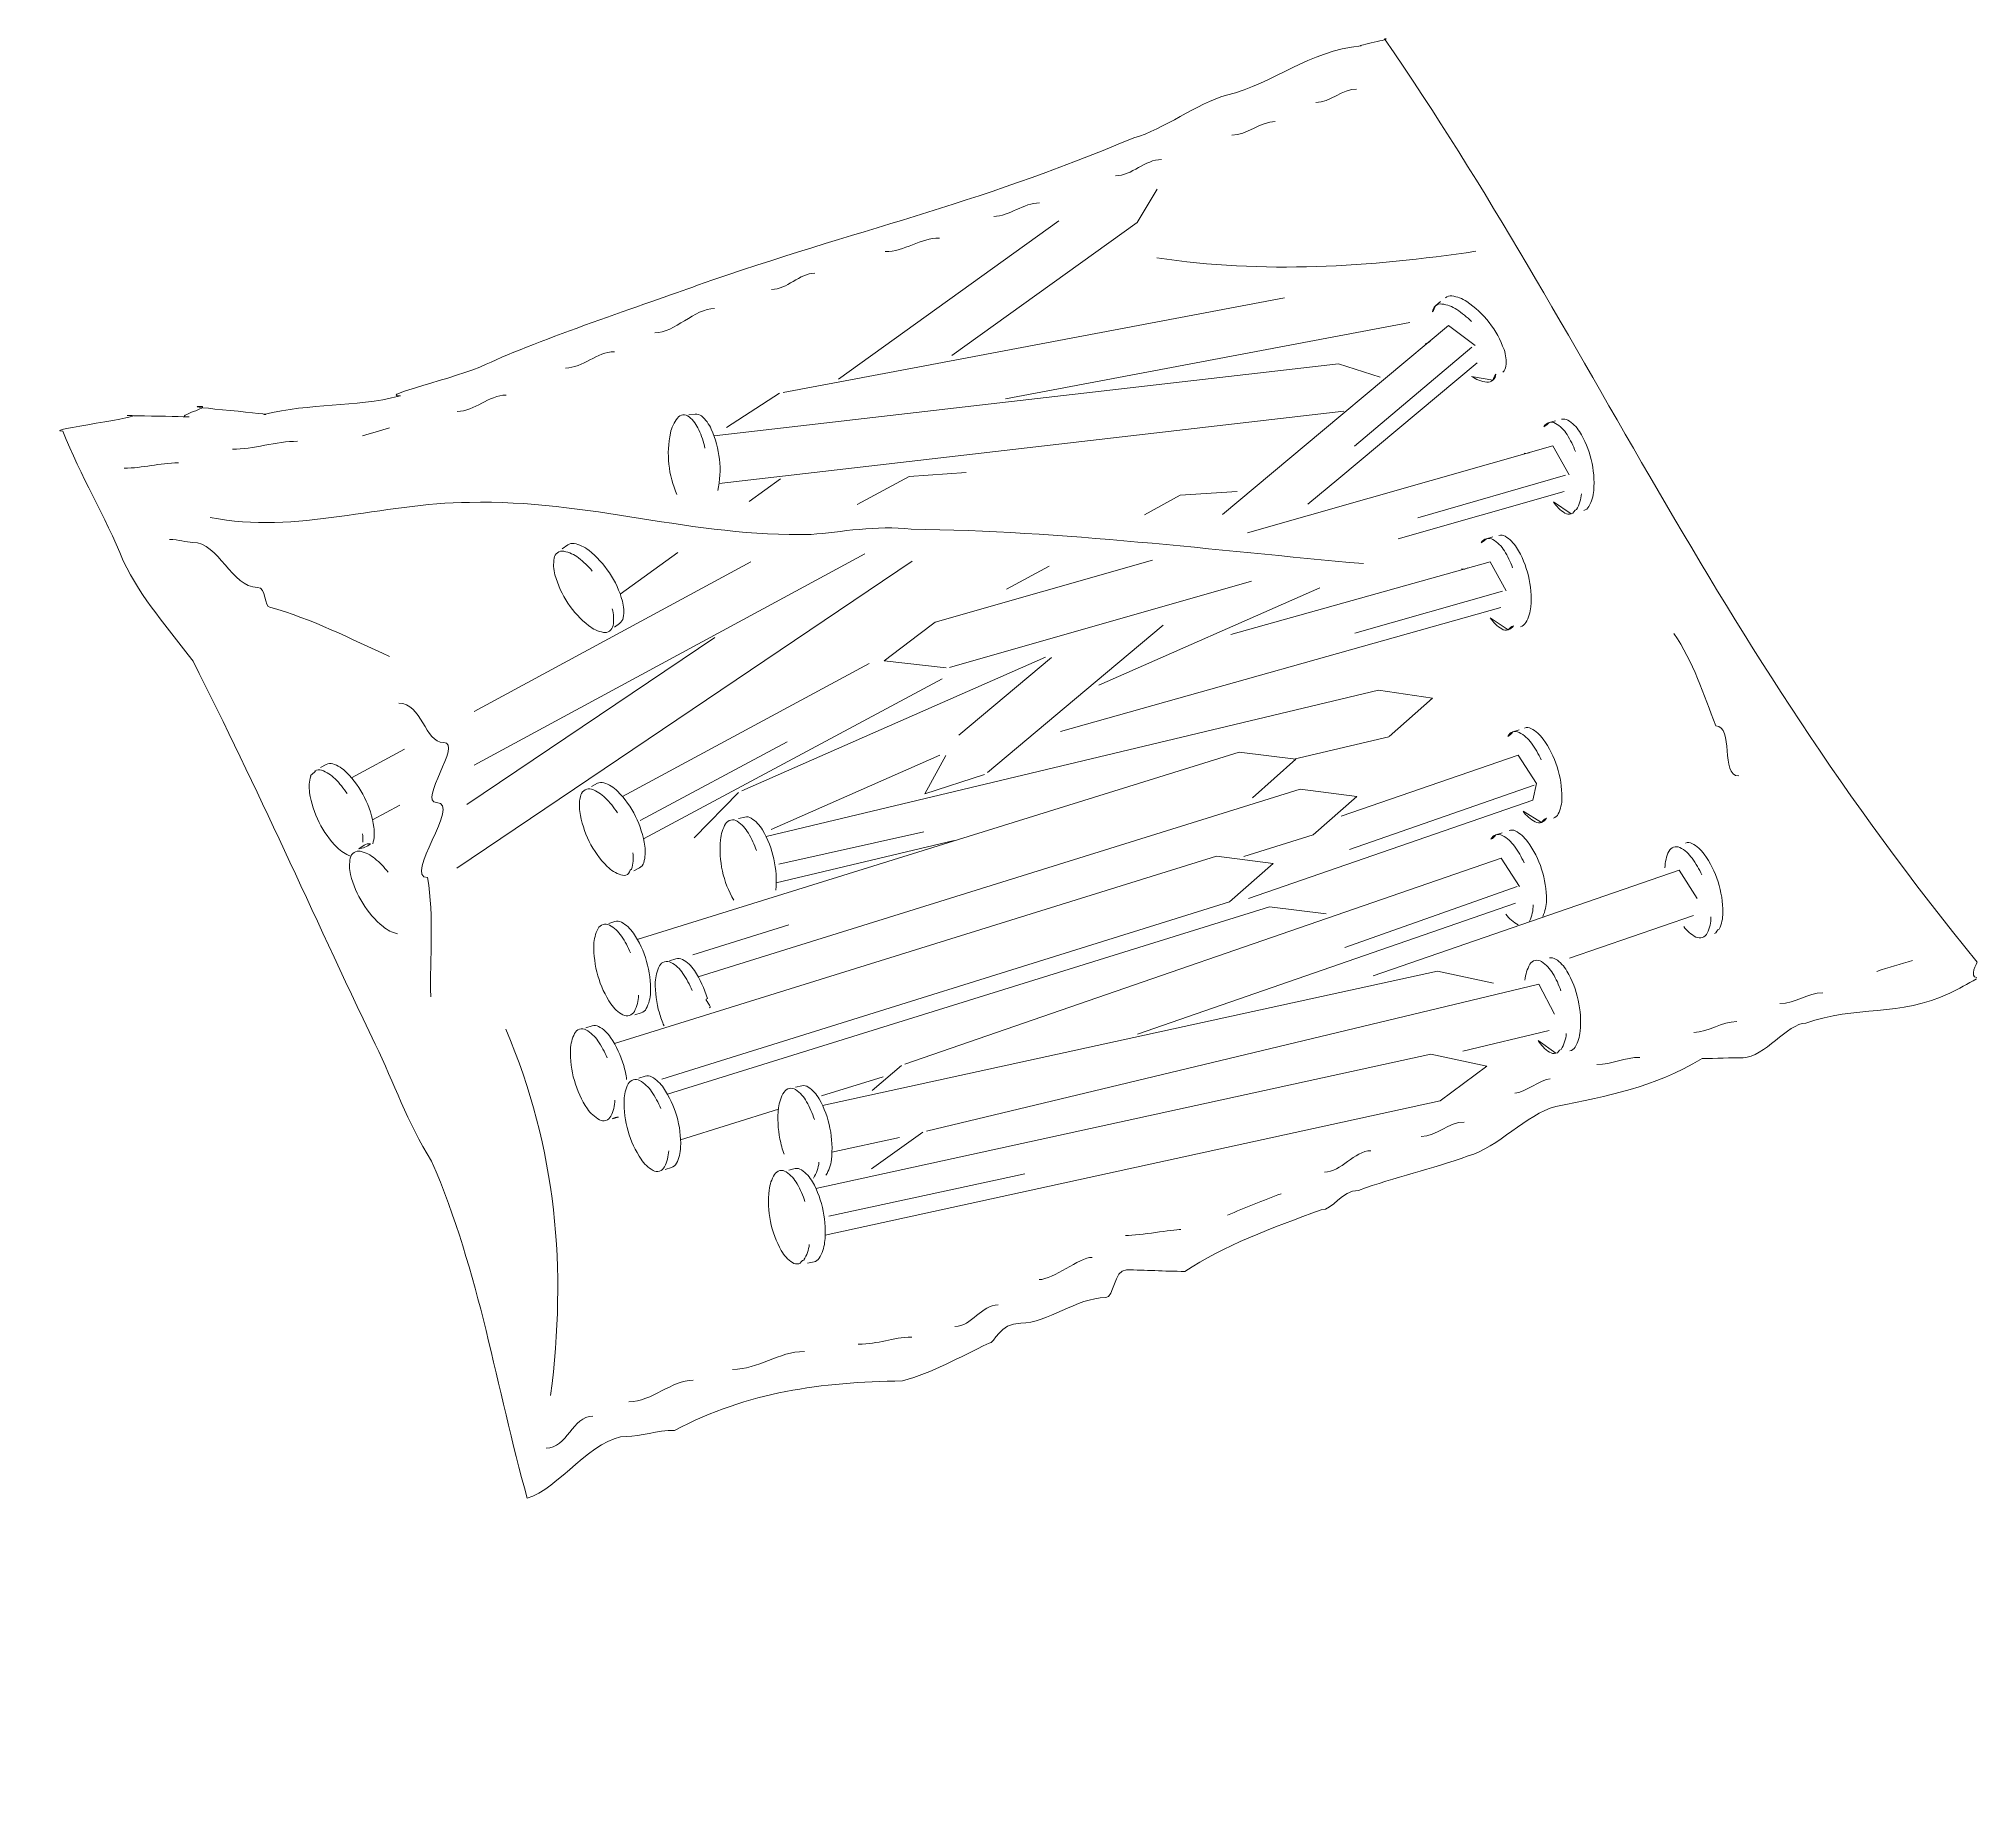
# Model space of a CAD drawing. Header units: metres. Extents: x -30.9 to 24.7, y -10.3 to 6.8.
# Drawn here: x -9.301 to -8.099, y 2.77 to 3.858 of the extents above; entities that cross this region are included whole.
import ezdxf

# ---------------------------------------------------------------- set-up
doc = ezdxf.new("R2010")
doc.units = ezdxf.units.M
doc.header["$MEASUREMENT"] = 0
doc.layers.add('PDF_Working_Num_Penna__7_Num_Penna__7', color=7, linetype='Continuous', lineweight=18)
doc.styles.add('GENERATED_STYLE_1', font='')
doc.styles.get('GENERATED_STYLE_1').set_extended_font_data('Arial')

msp = doc.modelspace()

# ---------------------------------------------------------------- linework, layer by layer
at = {"layer": 'PDF_Working_Num_Penna__7_Num_Penna__7', "color": 7, "linetype": 'Continuous', "lineweight": 18, "flags": 128}
for points in [[(-8.6073, 3.7646), (-8.6196, 3.7438)], [(-8.8049, 3.6466), (-8.6682, 3.7448)], [(-8.7345, 3.6613), (-8.6196, 3.7438)], [(-8.7589, 3.6536), (-8.5284, 3.6972)], [(-8.7012, 3.6345), (-8.4507, 3.6818)], [(-8.5047, 3.6147), (-8.4266, 3.6799)], [(-8.4266, 3.68), (-8.4101, 3.6676)], [(-8.485, 3.6052), (-8.4121, 3.6665)], [(-8.8391, 3.6384), (-8.7589, 3.6536)], [(-8.7155, 3.6308), (-8.4948, 3.6563)], [(-8.4948, 3.6563), (-8.4689, 3.648)], [(-8.4946, 3.5852), (-8.4089, 3.6569)], [(-8.882, 3.6115), (-8.7155, 3.6308)], [(-8.8414, 3.638), (-8.8742, 3.6168)], [(-8.8788, 3.5821), (-8.4916, 3.6269)], [(-8.5668, 3.5627), (-8.5047, 3.6147)], [(-8.5512, 3.5514), (-8.3619, 3.6053)], [(-8.3619, 3.6053), (-8.3518, 3.5873)], [(-8.8603, 3.5709), (-8.8407, 3.585)], [(-8.7933, 3.5689), (-8.761, 3.5863)], [(-8.761, 3.5863), (-8.7257, 3.5888)], [(-8.5138, 3.5691), (-8.4946, 3.5852)], [(-8.4456, 3.5607), (-8.354, 3.5872)], [(-8.6152, 3.5626), (-8.593, 3.5747)], [(-8.593, 3.5747), (-8.5576, 3.5771)], [(-8.4579, 3.5476), (-8.355, 3.5771)], [(-9.0415, 3.3436), (-8.7591, 3.5338)], [(-9.0308, 3.4074), (-8.7885, 3.5383)], [(-9.0308, 3.4406), (-8.8591, 3.5334)], [(-8.9402, 3.5134), (-8.9044, 3.5392)], [(-8.6101, 3.5345), (-8.7449, 3.4961), (-8.755, 3.4884)], [(-8.5616, 3.4884), (-8.4008, 3.5334)], [(-8.4008, 3.5334), (-8.3909, 3.5154)], [(-8.7359, 3.4679), (-8.5488, 3.5215)], [(-8.7006, 3.5165), (-8.6742, 3.5308)], [(-8.6434, 3.4569), (-8.5064, 3.5173)], [(-8.4848, 3.4892), (-8.3931, 3.5152)], [(-8.6672, 3.4283), (-8.3941, 3.5051)], [(-9.0353, 3.383), (-8.8815, 3.4865)], [(-8.755, 3.4884), (-8.7765, 3.472)], [(-8.6456, 3.4589), (-8.6035, 3.4942)], [(-8.8648, 3.3914), (-8.6764, 3.4744)], [(-8.7303, 3.426), (-8.6727, 3.4741)], [(-8.9388, 3.3879), (-8.7859, 3.4705)], [(-8.7765, 3.472), (-8.738, 3.4678)], [(-8.9257, 3.3617), (-8.7406, 3.4609)], [(-8.8497, 3.3632), (-8.47, 3.4538)], [(-8.7125, 3.4029), (-8.6456, 3.4589)], [(-8.47, 3.4538), (-8.4365, 3.4489)], [(-8.4365, 3.4489), (-8.4635, 3.4251)], [(-9.1068, 3.3996), (-9.074, 3.4173)], [(-8.9296, 3.2993), (-8.5564, 3.4155)], [(-8.9278, 3.373), (-8.8366, 3.4219)], [(-8.8465, 3.3674), (-8.7419, 3.4135)], [(-8.7382, 3.4133), (-8.7513, 3.3896)], [(-8.5564, 3.4155), (-8.5212, 3.4111)], [(-8.5225, 3.411), (-8.4637, 3.425)], [(-8.4931, 3.3757), (-8.3834, 3.4136)], [(-8.3834, 3.4136), (-8.372, 3.396), (-8.3744, 3.3856)], [(-8.7513, 3.3896), (-8.7144, 3.4015)], [(-8.5212, 3.4111), (-8.5482, 3.3872)], [(-8.8669, 3.3905), (-8.8944, 3.3623)], [(-8.8918, 3.2762), (-8.5186, 3.3924)], [(-8.5186, 3.3924), (-8.4834, 3.388)], [(-8.488, 3.3551), (-8.3736, 3.395)], [(-9.0937, 3.3734), (-9.0768, 3.3825)], [(-8.5506, 3.3247), (-8.3744, 3.3856)], [(-8.4834, 3.388), (-8.5105, 3.3641)], [(-8.8418, 3.3459), (-8.752, 3.3661)], [(-8.8434, 3.3344), (-8.7332, 3.3607)], [(-8.5535, 3.3507), (-8.5105, 3.3641)], [(-8.9438, 3.2347), (-8.5705, 3.3509)], [(-8.7636, 3.2219), (-8.3939, 3.3497)], [(-8.5705, 3.3509), (-8.5353, 3.3464)], [(-8.5353, 3.3464), (-8.5624, 3.3226)], [(-8.4733, 3.2767), (-8.2837, 3.3422)], [(-8.3939, 3.3497), (-8.3826, 3.3321)], [(-8.2837, 3.3422), (-8.2724, 3.3246)], [(-8.491, 3.2944), (-8.3841, 3.3321)], [(-8.9144, 3.2126), (-8.5624, 3.3226)], [(-8.9109, 3.2034), (-8.5377, 3.3196)], [(-8.6194, 3.2406), (-8.385, 3.3217)], [(-8.5377, 3.3196), (-8.5025, 3.3151)], [(-8.8952, 3.2897), (-8.8356, 3.3083)], [(-8.3516, 3.2876), (-8.2748, 3.3142)], [(-8.8147, 3.1963), (-8.4334, 3.2796)], [(-8.7503, 3.1804), (-8.3707, 3.2716)], [(-8.4334, 3.2796), (-8.3987, 3.2721)], [(-8.3707, 3.2716), (-8.361, 3.253)], [(-8.4178, 3.23), (-8.3643, 3.2428)], [(-8.8189, 3.1449), (-8.4376, 3.2282)], [(-8.7658, 3.2211), (-8.7839, 3.2057)], [(-8.4376, 3.2282), (-8.4029, 3.2207)], [(-8.8153, 3.2023), (-8.7772, 3.2142)], [(-8.4029, 3.2207), (-8.4318, 3.1993)], [(-8.8131, 3.116), (-8.4318, 3.1993)], [(-8.9028, 3.1751), (-8.8421, 3.194)], [(-8.8089, 3.1674), (-8.7669, 3.1766)], [(-8.7526, 3.1799), (-8.7844, 3.1571)], [(-8.8108, 3.1277), (-8.6892, 3.1539)]]:
    msp.add_lwpolyline(points, dxfattribs=at)
for points in [[(-8.4347, 3.6922, 0.194647), (-8.4366, 3.6885, 0.11247)], [(-8.4123, 3.6484, 0.118817), (-8.4029, 3.6449, 0.202122), (-8.3991, 3.6461)], [(-8.3991, 3.6461, 0.193821), (-8.3972, 3.6498, 0.110849)], [(-8.3643, 3.6198, 0.196187), (-8.3675, 3.6172, 0.11168)], [(-8.3616, 3.5707, 0.118005), (-8.3545, 3.5637, 0.203641), (-8.3505, 3.5632)], [(-8.4031, 3.5478, 0.195163), (-8.4064, 3.5453, 0.111984)], [(-8.4007, 3.4987, 0.118083), (-8.3936, 3.4918, 0.202929), (-8.3896, 3.4913)], [(-8.3896, 3.4913, 0.194723), (-8.3864, 3.4938, 0.110597)], [(-8.3868, 3.428, 0.20148), (-8.3898, 3.4252, 0.112189)], [(-8.3804, 3.3788, 0.116577), (-8.3728, 3.3722, 0.207675), (-8.3689, 3.3719)], [(-8.3689, 3.3719, 0.200969), (-8.3659, 3.3746, 0.112133)], [(-9.1023, 3.3554), (-9.0989, 3.3577, -0.204627), (-9.095, 3.3585, -0.119938)], [(-8.3973, 3.3641, 0.199836), (-8.4003, 3.3614, 0.11249)], [(-8.371, 3.2367, 0.115294), (-8.364, 3.2294, 0.206583), (-8.36, 3.2287)], [(-8.9452, 3.188), (-8.9413, 3.1892, 0.198921)]]:
    msp.add_lwpolyline(points, format="xyb", close=True, dxfattribs=at)
for points in [[(-8.4124, 3.6824, 0.050353), (-8.4215, 3.6899, 0.119623), (-8.4308, 3.6933, 0.203197), (-8.4346, 3.6922), (-8.4315, 3.6948)], [(-8.3929, 3.6511, 0.195819), (-8.391, 3.6547, 0.111646), (-8.3922, 3.665, 0.079076), (-8.4014, 3.6818, 0.081039), (-8.4153, 3.6948, 0.120053), (-8.4246, 3.6983, 0.204445), (-8.4285, 3.6971)], [(-8.8876, 3.6039, 0.048887), (-8.8914, 3.6153, 0.115802), (-8.8975, 3.6234, 0.427108), (-8.9047, 3.6226, 0.113194), (-8.909, 3.6133, 0.077173), (-8.91, 3.5939, 0.078211), (-8.905, 3.5751)], [(-8.8976, 3.6245), (-8.8936, 3.625, -0.205194), (-8.8898, 3.6239, -0.116006), (-8.8837, 3.6157, -0.078138), (-8.8786, 3.597, -0.07717), (-8.8796, 3.5776)], [(-8.3479, 3.6018, 0.050939), (-8.3531, 3.6123, 0.119106), (-8.3603, 3.6193, 0.20303), (-8.3643, 3.6198), (-8.3603, 3.6209)], [(-8.3428, 3.5652, 0.191807), (-8.3396, 3.5678, 0.110087), (-8.3366, 3.5777, 0.078816), (-8.3381, 3.5968, 0.080784), (-8.3455, 3.6143, 0.120634), (-8.3526, 3.6213, 0.207756), (-8.3566, 3.6218)], [(-8.3869, 3.5298, 0.049528), (-8.392, 3.5403, 0.119989), (-8.3991, 3.5473, 0.206085), (-8.4031, 3.5478), (-8.3991, 3.5489)], [(-8.382, 3.4932, 0.193826), (-8.3787, 3.4958, 0.11172), (-8.3756, 3.5056, 0.079171), (-8.3771, 3.5248, 0.080871), (-8.3844, 3.5423, 0.120575), (-8.3915, 3.5493, 0.207487), (-8.3955, 3.5498)], [(-8.9575, 3.5277, 0.050071), (-8.966, 3.5359, 0.119832), (-8.9751, 3.54, 0.207099), (-8.979, 3.5391, 0.198069), (-8.9811, 3.5357, 0.112097), (-8.9806, 3.5254, 0.078642), (-8.9726, 3.5078, 0.081191), (-8.9597, 3.4938, 0.121058), (-8.9506, 3.4897, 0.206018), (-8.9467, 3.4905, 0.196334), (-8.9446, 3.494, 0.112269), (-8.9451, 3.5043)], [(-8.9761, 3.5415), (-8.9727, 3.5439, -0.208336), (-8.9688, 3.5448, -0.119708), (-8.9597, 3.5406, -0.079407), (-8.9468, 3.5266, -0.078576), (-8.9388, 3.5091, -0.111316), (-8.9383, 3.4988, -0.197696), (-8.9405, 3.4953), (-8.9438, 3.4929)], [(-8.3692, 3.4107, 0.049134), (-8.3752, 3.421, 0.118447), (-8.3828, 3.4277, 0.209439), (-8.3868, 3.428), (-8.3829, 3.4293)], [(-8.3616, 3.3744, 0.201986), (-8.3586, 3.3771, 0.113006), (-8.3563, 3.3871, 0.077866), (-8.3593, 3.4063, 0.079768), (-8.3679, 3.4235, 0.118302), (-8.3755, 3.4302, 0.204496), (-8.3795, 3.4304)], [(-9.1095, 3.3897, 0.049146), (-9.1169, 3.3989, 0.116568), (-9.1254, 3.4042, 0.206618), (-9.1294, 3.4038)], [(-9.126, 3.4059), (-9.1224, 3.4078, -0.210929), (-9.1184, 3.4082, -0.119473), (-9.1099, 3.4029, -0.080133), (-9.0987, 3.3873, -0.078753), (-9.0929, 3.3689, -0.111518), (-9.0936, 3.3586)], [(-9.132, 3.4006, 0.111511), (-9.1327, 3.3903, 0.078158), (-9.1269, 3.3719, 0.079725), (-9.1157, 3.3563, 0.119041), (-9.1072, 3.351)], [(-8.9419, 3.3779, 0.050401), (-8.9494, 3.3871, 0.119001), (-8.9579, 3.3924, 0.204435), (-8.9619, 3.3921, 0.193753), (-8.9645, 3.3889, 0.112344), (-8.9652, 3.3786, 0.078111), (-8.9594, 3.3601, 0.079794), (-8.9482, 3.3446, 0.118164), (-8.9397, 3.3393, 0.208859), (-8.9357, 3.3396)], [(-8.9579, 3.3942), (-8.9543, 3.3961, -0.208655), (-8.9503, 3.3965, -0.119354), (-8.9418, 3.3912, -0.079997), (-8.9307, 3.3756, -0.077962), (-8.9249, 3.3572, -0.111551), (-8.9256, 3.3469, -0.195832), (-8.9282, 3.3437), (-8.9318, 3.3418)], [(-8.8557, 3.3544, 0.048607), (-8.8607, 3.3652, 0.116991), (-8.8676, 3.3726, 0.42661), (-8.8748, 3.371, 0.112216), (-8.878, 3.3611, 0.076839), (-8.8768, 3.3417, 0.078354), (-8.8698, 3.3237)], [(-8.8668, 3.3743), (-8.8628, 3.3752, -0.20613), (-8.8589, 3.3745, -0.116738), (-8.8519, 3.3672, -0.078117), (-8.8449, 3.3492, -0.077823), (-8.8437, 3.3298)], [(-8.3798, 3.3469, 0.048901), (-8.3857, 3.3571, 0.11729), (-8.3933, 3.3638, 0.207175), (-8.3973, 3.3641), (-8.3934, 3.3654)], [(-8.3682, 3.3136, 0.112652), (-8.3659, 3.3236, 0.077214), (-8.3689, 3.3428, 0.07864), (-8.3776, 3.36, 0.116476), (-8.3852, 3.3666, 0.205005), (-8.3891, 3.3669)], [(-9.0841, 3.3411, 0.049707), (-9.0923, 3.3495, 0.118329), (-9.1013, 3.354, 0.208918), (-9.1052, 3.3532, 0.197833), (-9.1075, 3.3498, 0.110776), (-9.1073, 3.3395, 0.078295), (-9.0998, 3.3217, 0.080391), (-9.0872, 3.3073, 0.118666), (-9.0783, 3.3028)], [(-8.2696, 3.3393, 0.048835), (-8.2755, 3.3496, 0.117441), (-8.2832, 3.3563, 0.425402), (-8.29, 3.3539, 0.11118), (-8.2924, 3.3438)], [(-8.2588, 3.3057, 0.112685), (-8.2565, 3.3158, 0.077237), (-8.2595, 3.335, 0.07864), (-8.2681, 3.3522, 0.116811), (-8.2757, 3.3588, 0.207106), (-8.2797, 3.3591)], [(-8.9337, 3.2909, 0.048527), (-8.9394, 3.3014, 0.117249), (-8.9468, 3.3082, 0.425006), (-8.9539, 3.306, 0.112141), (-8.9565, 3.2961, 0.077059), (-8.954, 3.2768, 0.078887), (-8.9459, 3.2593, 0.117604), (-8.9385, 3.2525, 0.425088), (-8.9314, 3.2547, 0.112811), (-8.9288, 3.2647)], [(-8.9473, 3.3092), (-8.9434, 3.3104, -0.205939), (-8.9394, 3.31, -0.118128), (-8.932, 3.3032, -0.078364), (-8.9238, 3.2857, -0.077144), (-8.9214, 3.2664, -0.112015), (-8.924, 3.2564, -0.199333), (-8.9271, 3.2538), (-8.931, 3.2526)], [(-8.2808, 3.3074, 0.117729), (-8.2732, 3.3008, 0.426808), (-8.2662, 3.3032, 0.111146), (-8.2639, 3.3133)], [(-8.8956, 3.2677, 0.049064), (-8.9013, 3.2782, 0.117753), (-8.9087, 3.2851, 0.208637), (-8.9127, 3.2855, 0.199583), (-8.9158, 3.2829, 0.112141), (-8.9184, 3.2729, 0.077053), (-8.9159, 3.2537, 0.035693), (-8.913, 3.2457)], [(-8.9095, 3.2861), (-8.9056, 3.2873, -0.203434), (-8.9016, 3.2869, -0.117278), (-8.8942, 3.2801, -0.078668), (-8.8861, 3.2626)], [(-8.3569, 3.2674, 0.047343), (-8.3619, 3.2782, 0.116047), (-8.3689, 3.2856, 0.426665), (-8.3761, 3.2839, 0.11225), (-8.3792, 3.2741)], [(-8.3514, 3.2302, 0.202112), (-8.3481, 3.2326, 0.113127), (-8.345, 3.2424, 0.077371), (-8.3462, 3.2617, 0.078776), (-8.3532, 3.2797, 0.116524), (-8.3602, 3.2871, 0.207574), (-8.3641, 3.2878)], [(-8.9614, 3.2446), (-8.9575, 3.2458, -0.202014), (-8.9536, 3.2454, -0.117101), (-8.9461, 3.2385, -0.078686), (-8.938, 3.2211, -0.035028), (-8.9362, 3.2125)], [(-8.9483, 3.2259, 0.049064), (-8.954, 3.2364, 0.117753), (-8.9614, 3.2432, 0.208637), (-8.9654, 3.2437, 0.198161), (-8.9684, 3.241, 0.112141), (-8.971, 3.2311, 0.077053), (-8.9686, 3.2118, 0.078744), (-8.9605, 3.1943, 0.11798), (-8.953, 3.1875, 0.424598), (-8.946, 3.1897, 0.112965), (-8.9434, 3.1997)], [(-8.915, 3.1945, 0.048549), (-8.9207, 3.205, 0.117477), (-8.9281, 3.2118, 0.21007), (-8.9321, 3.2123, 0.19667), (-8.9352, 3.2097, 0.112125), (-8.9377, 3.1997, 0.077001), (-8.9353, 3.1804, 0.078247), (-8.9272, 3.163, 0.117555), (-8.9198, 3.1561, 0.424023), (-8.9127, 3.1583, 0.11242), (-8.9101, 3.1683)], [(-8.9286, 3.2133), (-8.9247, 3.2145, -0.208178), (-8.9207, 3.2141, -0.117656), (-8.9133, 3.2072, -0.078221), (-8.9051, 3.1898, -0.07711), (-8.9027, 3.1705, -0.112015), (-8.9053, 3.1605, -0.200181), (-8.9084, 3.1579), (-8.9123, 3.1567)], [(-8.8198, 3.1877, 0.048613), (-8.8246, 3.1987, 0.115411), (-8.8314, 3.2062, 0.42875), (-8.8386, 3.2046, 0.113456), (-8.842, 3.1949, 0.077128), (-8.8411, 3.1755, 0.03885), (-8.8385, 3.1661)], [(-8.8315, 3.2077), (-8.8275, 3.2086, -0.206982), (-8.8236, 3.2078, -0.116871), (-8.8168, 3.2004, -0.078292), (-8.8101, 3.1822, -0.077205), (-8.8092, 3.1628, -0.112964), (-8.8126, 3.1531)], [(-8.8256, 3.1368, 0.04713), (-8.8304, 3.1477, 0.115024), (-8.8373, 3.1552, 0.428226), (-8.8445, 3.1536, 0.114074), (-8.8478, 3.1439, 0.077677), (-8.847, 3.1245, 0.078573), (-8.8403, 3.1064, 0.116557), (-8.8334, 3.0989, 0.203195), (-8.8295, 3.0982)], [(-8.8357, 3.1563), (-8.8317, 3.1572, -0.208578), (-8.8278, 3.1564, -0.11622), (-8.8209, 3.149, -0.078227), (-8.8143, 3.1308, -0.07767), (-8.8134, 3.1114, -0.113393), (-8.8168, 3.1017, -0.205058), (-8.82, 3.0994), (-8.824, 3.0985)]]:
    msp.add_lwpolyline(points, format="xyb", dxfattribs=at)
at = {"layer": 'PDF_Working_Num_Penna__7_Num_Penna__7', "color": 7, "linetype": 'Continuous', "lineweight": 18}
for centre, radius, start, end in [((-8.442, 3.6738), 0.00522, 281.0877, 326.5748), ((-9.1763, 3.8967), 0.2952, 284.9911, 288.3962), ((-8.3785, 3.6059), 0.00521, 256.9766, 302.4786), ((-8.3675, 3.5775), 0.0234, 330.0109, 355.4909), ((-8.4174, 3.5341), 0.00522, 256.8573, 302.2629), ((-9.1233, 3.3614), 0.0236, 355.8532, 8.4963), ((-8.9556, 3.3496), 0.0235, 343.1312, 8.5748), ((-8.3974, 3.3208), 0.0233, 334.4036, 0.0203), ((-8.3733, 3.3276), 0.0218, 215.5875, 242.3475), ((-8.0328, 2.8919), 0.4083, 105.0611, 108.3176), ((-8.2792, 3.5867), 0.36, 297.0058, 299.9717), ((-8.3766, 3.243), 0.0231, 329.0912, 354.8182), ((-8.8398, 3.1636), 0.023, 327.9206, 353.798), ((-8.2979, 2.5126), 0.6706, 110.2756, 113.345), ((-8.8457, 3.1127), 0.0229, 327.9791, 353.8654)]:
    msp.add_arc(centre, radius, start, end, dxfattribs=at)
for points in [[(-8.4807, 3.8534), (-8.5137, 3.8502), (-8.5343, 3.8302), (-8.5642, 3.8228)], [(-8.4663, 3.8578), (-8.4602, 3.8578), (-8.4847, 3.8534), (-8.4807, 3.8534)], [(-8.4663, 3.8578), (-8.337, 3.6698), (-8.2657, 3.4891), (-8.0988, 3.2852)], [(-8.5642, 3.8228), (-8.5829, 3.8177), (-8.603, 3.8014), (-8.6218, 3.7963)], [(-8.5088, 3.8182), (-8.5, 3.8182), (-8.4924, 3.8266), (-8.4836, 3.8266)], [(-8.5609, 3.798), (-8.5515, 3.798), (-8.5434, 3.8064), (-8.534, 3.8064)], [(-8.6218, 3.7963), (-8.7249, 3.753), (-8.7899, 3.7407), (-8.8922, 3.7049)], [(-8.6331, 3.7728), (-8.6229, 3.7728), (-8.6147, 3.7829), (-8.6045, 3.7829)], [(-8.7086, 3.7476), (-8.6988, 3.7476), (-8.6903, 3.756), (-8.6801, 3.756)], [(-8.7758, 3.7258), (-8.7641, 3.7258), (-8.7539, 3.7342), (-8.7422, 3.7342)], [(-8.6074, 3.722), (-8.5418, 3.7118), (-8.4754, 3.7163), (-8.4096, 3.726)], [(-8.8922, 3.7049), (-8.9225, 3.6938), (-8.9924, 3.6707), (-9.0232, 3.6559)], [(-8.8463, 3.7023), (-8.8367, 3.7023), (-8.8291, 3.7124), (-8.8195, 3.7124)], [(-8.9186, 3.6754), (-8.9065, 3.6754), (-8.894, 3.6905), (-8.8816, 3.6905)], [(-9.0232, 3.6559), (-9.0424, 3.647), (-9.0912, 3.6363), (-9.0764, 3.6363)], [(-8.974, 3.6536), (-8.9634, 3.6536), (-8.9545, 3.6637), (-8.9438, 3.6637)], [(-9.2005, 3.6298), (-9.193, 3.6298), (-9.2169, 3.6233), (-9.2086, 3.6233)], [(-9.1612, 3.6247), (-9.1498, 3.6247), (-9.2149, 3.6298), (-9.2005, 3.6298)], [(-9.0764, 3.6363), (-9.1063, 3.6289), (-9.1313, 3.6322), (-9.1612, 3.6247)], [(-9.0412, 3.6267), (-9.0305, 3.6267), (-9.0216, 3.6368), (-9.0109, 3.6368)], [(-9.2447, 3.6242), (-9.2292, 3.6242), (-9.3006, 3.6145), (-9.2858, 3.6145)], [(-9.2086, 3.6233), (-9.1978, 3.6233), (-9.2551, 3.6242), (-9.2447, 3.6242)], [(-9.2483, 3.5341), (-9.2595, 3.562), (-9.2747, 3.5866), (-9.2858, 3.6145)], [(-9.1805, 3.6032), (-9.168, 3.6032), (-9.1531, 3.6082), (-9.1402, 3.6082)], [(-9.2477, 3.5915), (-9.2361, 3.5915), (-9.2258, 3.5948), (-9.2141, 3.5948)], [(-9.1943, 3.561), (-9.1411, 3.5503), (-9.088, 3.5699), (-9.0335, 3.5703)], [(-9.0335, 3.5703), (-8.9607, 3.5722), (-8.8946, 3.5485), (-8.8218, 3.5504)], [(-8.3505, 3.5632), (-8.3491, 3.5632), (-8.3487, 3.5658), (-8.3473, 3.5658)], [(-9.2195, 3.5473), (-9.2141, 3.5473), (-9.2093, 3.5455), (-9.2052, 3.5455)], [(-9.2052, 3.5455), (-9.1889, 3.5455), (-9.1813, 3.5176), (-9.165, 3.5176)], [(-8.8218, 3.5504), (-8.8035, 3.5518), (-8.7812, 3.5564), (-8.7597, 3.5536)], [(-8.7597, 3.5536), (-8.6655, 3.5527), (-8.5726, 3.5406), (-8.4793, 3.5323)], [(-9.205, 3.4718), (-9.2206, 3.4927), (-9.2367, 3.5099), (-9.2483, 3.5341)], [(-9.165, 3.5176), (-9.1593, 3.5176), (-9.161, 3.5053), (-9.1574, 3.5053)], [(-9.1574, 3.5053), (-9.1311, 3.4981), (-9.1072, 3.4855), (-9.0831, 3.4748)], [(-8.2869, 3.489), (-8.2749, 3.4715), (-8.2685, 3.4514), (-8.2609, 3.4317)], [(-9.092, 3.2343), (-9.1326, 3.3189), (-9.1639, 3.3909), (-9.205, 3.4718)], [(-9.0775, 3.4458), (-9.063, 3.4458), (-9.0614, 3.4214), (-9.0496, 3.4214)], [(-8.2609, 3.4317), (-8.2496, 3.4317), (-8.2582, 3.4007), (-8.2467, 3.4007)], [(-9.0496, 3.4214), (-9.0377, 3.4214), (-9.0658, 3.3842), (-9.054, 3.3842)], [(-9.1294, 3.4038), (-9.128, 3.4038), (-9.1334, 3.4006), (-9.132, 3.4006)], [(-9.054, 3.3842), (-9.0382, 3.3842), (-9.075, 3.3377), (-9.0596, 3.3377)], [(-8.9357, 3.3396), (-8.9344, 3.3396), (-8.9346, 3.3428), (-8.9332, 3.3428)], [(-9.0596, 3.3377), (-9.0554, 3.3126), (-9.0583, 3.2884), (-9.0576, 3.2638)], [(-8.2618, 3.303), (-8.2604, 3.303), (-8.2602, 3.3057), (-8.2588, 3.3057)], [(-8.0988, 3.2852), (-8.0988, 3.2852), (-8.1042, 3.2757), (-8.099, 3.2757)], [(-8.8851, 3.2568), (-8.8819, 3.2568), (-8.8893, 3.2626), (-8.8861, 3.2626)], [(-8.2212, 3.2595), (-8.2115, 3.2595), (-8.204, 3.2662), (-8.1945, 3.2662)], [(-8.2051, 3.2474), (-8.1747, 3.2585), (-8.1466, 3.2511), (-8.1158, 3.266)], [(-8.2746, 3.2417), (-8.2653, 3.2417), (-8.257, 3.2484), (-8.2479, 3.2484)], [(-8.2439, 3.226), (-8.2308, 3.226), (-8.2165, 3.2474), (-8.2051, 3.2474)], [(-9.0571, 3.1618), (-9.0723, 3.1864), (-9.0804, 3.2101), (-9.092, 3.2343)], [(-8.9833, 3.0166), (-8.9732, 3.0948), (-8.9796, 3.1696), (-9.011, 3.2436)], [(-8.36, 3.2287), (-8.3587, 3.2287), (-8.3582, 3.2311), (-8.3568, 3.2311)], [(-8.36, 3.1958), (-8.3266, 3.2027), (-8.3007, 3.2069), (-8.2694, 3.2255)], [(-8.3346, 3.2217), (-8.3256, 3.2217), (-8.3169, 3.2262), (-8.3079, 3.2262)], [(-8.2694, 3.2255), (-8.2613, 3.2255), (-8.2511, 3.226), (-8.2439, 3.226)], [(-8.3855, 3.204), (-8.3796, 3.204), (-8.3695, 3.2128), (-8.3635, 3.2128)], [(-8.4435, 3.1772), (-8.434, 3.1772), (-8.4263, 3.1861), (-8.4169, 3.1861)], [(-8.4145, 3.1651), (-8.3958, 3.1702), (-8.3788, 3.1907), (-8.36, 3.1958)], [(-8.9978, 2.9528), (-9.0171, 3.0214), (-9.0269, 3.092), (-9.0571, 3.1618)], [(-8.5036, 3.155), (-8.493, 3.155), (-8.4853, 3.1683), (-8.4747, 3.1683)], [(-8.4824, 3.1437), (-8.4596, 3.1521), (-8.4373, 3.1567), (-8.4145, 3.1651)], [(-8.5056, 3.1316), (-8.4984, 3.1316), (-8.4927, 3.1437), (-8.4824, 3.1437)], [(-8.59, 3.0935), (-8.5664, 3.1093), (-8.536, 3.1205), (-8.5056, 3.1316)], [(-8.6268, 3.1158), (-8.6179, 3.1158), (-8.5978, 3.1194), (-8.5925, 3.1194)], [(-8.6804, 3.0884), (-8.6716, 3.0884), (-8.6557, 3.1022), (-8.6475, 3.1022)], [(-8.8295, 3.0982), (-8.8281, 3.0982), (-8.8277, 3.1005), (-8.8262, 3.1005)], [(-8.6391, 3.0772), (-8.634, 3.0772), (-8.6343, 3.0944), (-8.6262, 3.0944)], [(-8.6262, 3.0944), (-8.6148, 3.0944), (-8.6031, 3.0935), (-8.59, 3.0935)], [(-8.6918, 3.0614), (-8.6753, 3.0614), (-8.6573, 3.0772), (-8.6391, 3.0772)], [(-8.7326, 3.0594), (-8.7224, 3.0594), (-8.716, 3.0727), (-8.7059, 3.0727)], [(-8.7926, 3.0483), (-8.7797, 3.0483), (-8.7717, 3.0527), (-8.7593, 3.0527)], [(-8.7115, 3.0489), (-8.7079, 3.0489), (-8.7051, 3.0614), (-8.6918, 3.0614)], [(-8.8705, 3.0327), (-8.8544, 3.0327), (-8.8419, 3.0438), (-8.826, 3.0438)], [(-8.7651, 3.0256), (-8.7463, 3.0307), (-8.7307, 3.04), (-8.7115, 3.0489)], [(-8.9349, 3.0127), (-8.92, 3.0127), (-8.9087, 3.026), (-8.8949, 3.026)], [(-8.9066, 2.9949), (-8.8602, 3.0191), (-8.816, 3.0247), (-8.7651, 3.0256)], [(-8.9861, 2.9838), (-8.9732, 2.9838), (-8.9696, 3.0038), (-8.9572, 3.0038)], [(-8.9361, 2.9912), (-8.928, 2.9912), (-8.917, 2.9949), (-8.9066, 2.9949)], [(-8.9978, 2.9528), (-8.9791, 2.9579), (-8.9568, 2.9912), (-8.9361, 2.9912)]]:
    msp.add_open_spline(points, degree=3, dxfattribs=at)

# ---------------------------------------------------------------- texts
at = {"layer": 'PDF_Working_Num_Penna__7_Num_Penna__7', "color": 7, "linetype": 'Continuous', "lineweight": 18, "insert": (-8.4221, 2.939), "char_height": 0.00000321, "attachment_point": 7, "rotation": 90, "style": 'GENERATED_STYLE_1'}
msp.add_mtext('\\A1;{\\pql;\\fArial|b0|i0|c0|p34;101221}', dxfattribs=at)
at = {"layer": 'PDF_Working_Num_Penna__7_Num_Penna__7', "color": 7, "linetype": 'Continuous', "lineweight": 18, "insert": (-8.8024, 2.7699), "char_height": 0.0000077, "attachment_point": 7, "style": 'GENERATED_STYLE_1'}
msp.add_mtext('\\A1;{\\pql;\\fArial|b0|i0|c0|p34;1x}', dxfattribs=at)

doc.saveas('drawing.dxf')
